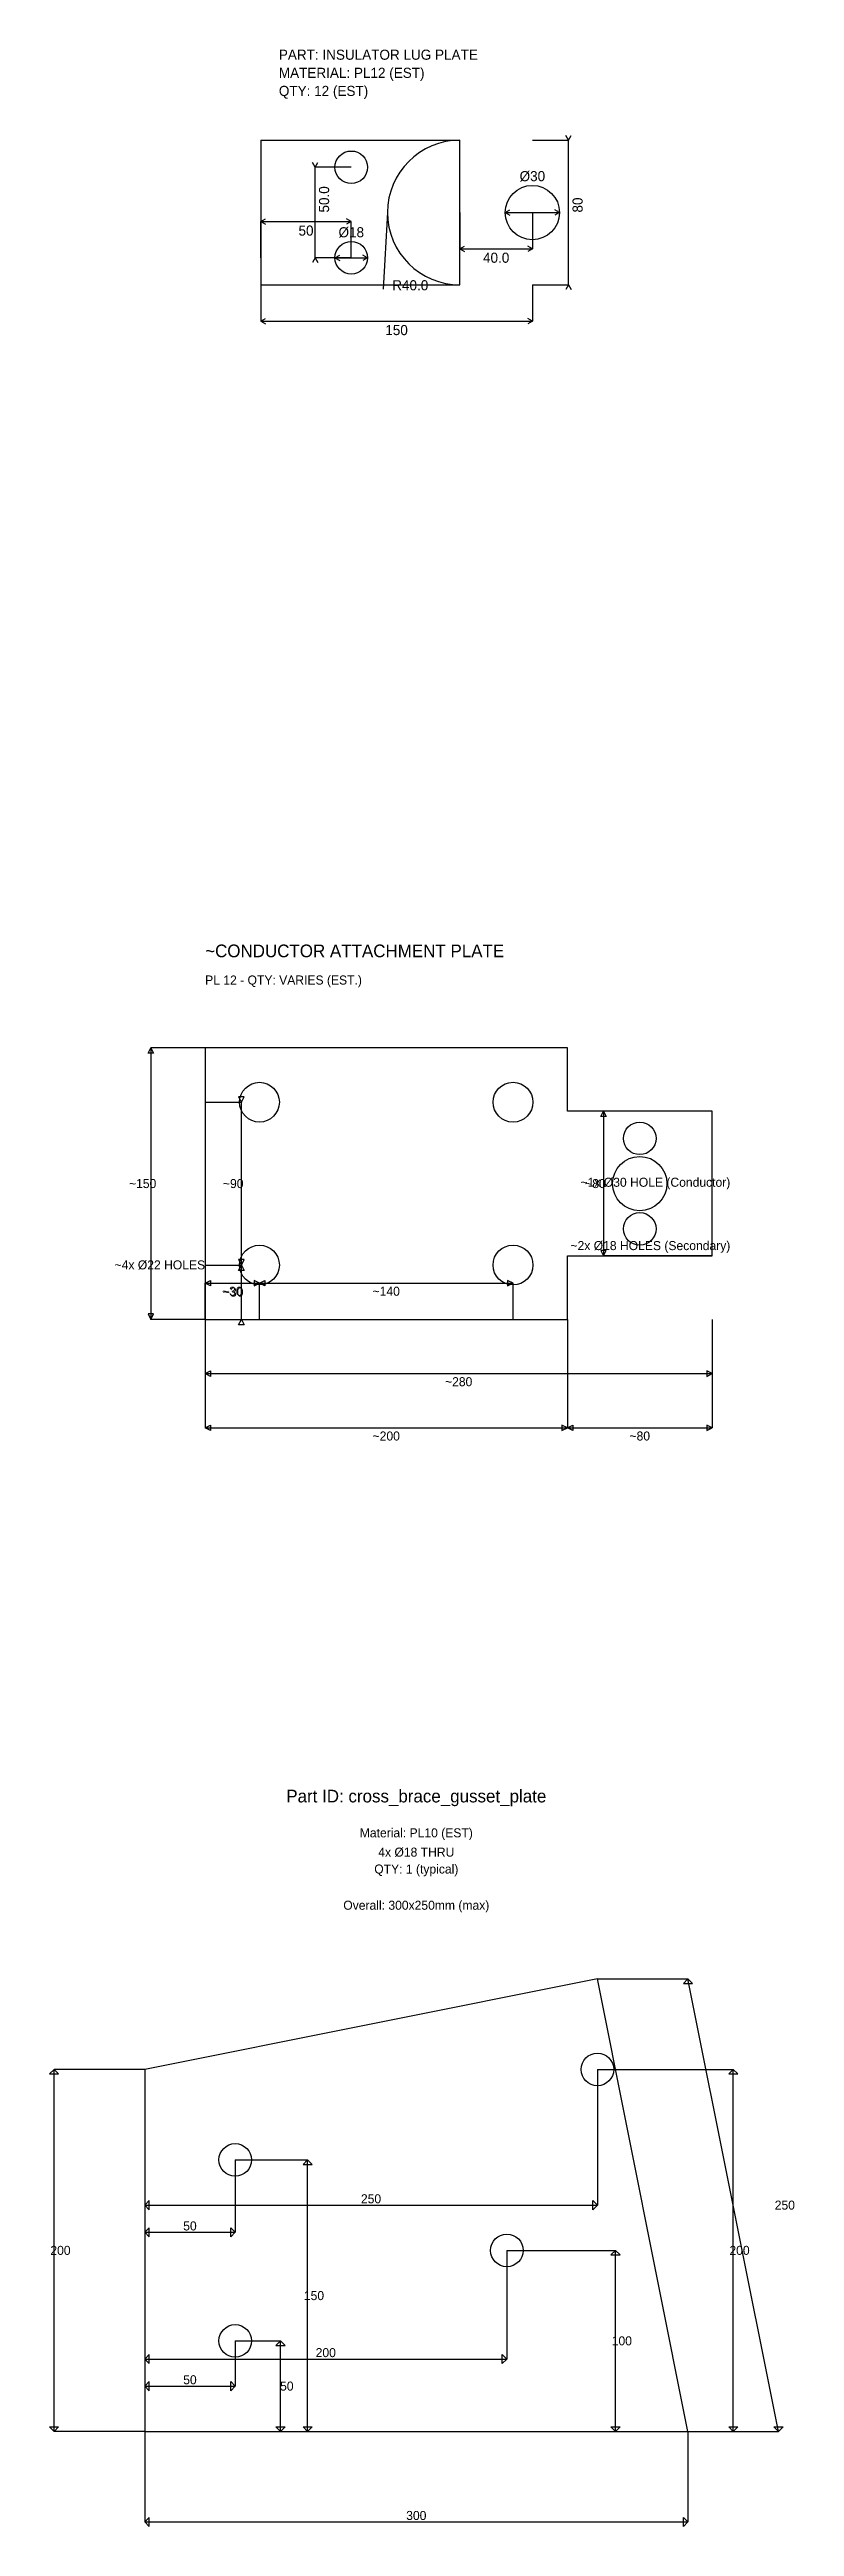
# Model space of a CAD drawing. Header units: millimetres. Extents: x 191 to 2285, y -1080 to 439.
# Drawn here: x 1874 to 2285, y -1039 to 329 of the extents above; entities that cross this region are included whole.
import ezdxf

# ---------------------------------------------------------------- set-up
doc = ezdxf.new("R2010")
doc.units = ezdxf.units.MM

msp = doc.modelspace()

# ---------------------------------------------------------------- texts
at = {"layer": 'ANNOTATION'}
for s, insert, char_height, attachment_point in [('PART: INSULATOR LUG PLATE', (2000.7, 329.3), 5.58, 1), ('MATERIAL: PL12 (EST)', (2000.7, 319.3), 5.58, 1), ('QTY: 12 (EST)', (2000.7, 309.3), 5.58, 1), ('Ø30', (2140.7, 259.3), 5.58, 5), ('50', (2015.7, 229.3), 5.58, 5), ('Ø18', (2040.7, 228.3), 5.58, 5), ('40.0', (2120.7, 214.3), 5.58, 5), ('R40.0', (2063.3, 201.9), 5.58, 1), ('150', (2065.7, 174.3), 5.58, 5), ('~CONDUCTOR ATTACHMENT PLATE', (1960, -172.3), 7, 7), ('PL 12 - QTY: VARIES (EST.)', (1960, -182.3), 5, 1), ('~1x Ø30 HOLE (Conductor)', (2250, -297.3), 5, 6), ('~4x Ø22 HOLES', (1910, -342.3), 5, 4), ('~2x Ø18 HOLES (Secondary)', (2250, -332.3), 5, 6), ('Part ID: cross_brace_gusset_plate', (2076.6, -636.8), 7, 5), ('Material: PL10 (EST)', (2076.6, -656.8), 5, 5), ('4x Ø18 THRU', (2076.6, -666.8), 5, 5), ('QTY: 1 (typical)', (2076.6, -676.8), 5, 5), ('Overall: 300x250mm (max)', (2076.6, -696.8), 5, 5), ('250', (2051.6, -858.3), 5, 5), ('250', (2280.1, -861.8), 5, 5), ('50', (1951.6, -873.3), 5, 5), ('200', (1880.1, -886.8), 5, 5), ('200', (2255.1, -886.8), 5, 5), ('150', (2020.1, -911.8), 5, 5), ('200', (2026.6, -943.3), 5, 5), ('100', (2190.1, -936.8), 5, 5), ('50', (1951.6, -958.3), 5, 5), ('50', (2005.1, -961.8), 5, 5), ('300', (2076.6, -1033.3), 5, 5)]:
    msp.add_mtext(s, dxfattribs=dict(at, insert=insert, char_height=char_height, attachment_point=attachment_point))
at = {"layer": 'ANNOTATION', "char_height": 5.58, "attachment_point": 4, "rotation": 90}
for s, insert in [('50.0', (2025.7, 239.3)), ('80', (2165.7, 239.3))]:
    msp.add_mtext(s, dxfattribs=dict(at, insert=insert))
at = {"layer": 'DIMENSION', "char_height": 5, "attachment_point": 5}
for s, insert in [('~150', (1925.5, -297.3)), ('~90', (1975.5, -297.3)), ('~80', (2175.5, -297.3)), ('~30', (1975, -356.8)), ('~30', (1975.5, -357.3)), ('~140', (2060, -356.8)), ('~280', (2100, -406.8)), ('~200', (2060, -436.8)), ('~80', (2200, -436.8))]:
    msp.add_mtext(s, dxfattribs=dict(at, insert=insert))

# ---------------------------------------------------------------- linework, layer by layer
at = {"layer": 'DIMENSION'}
for p, q in [((2140.7, 279.3), (2160.7, 279.3)), ((2160.7, 279.3), (2159.2, 281.9)), ((2160.7, 279.3), (2162.2, 281.9)), ((2160.7, 199.3), (2160.7, 279.3)), ((2020.7, 264.3), (2019.2, 266.9)), ((2020.7, 264.3), (2022.2, 266.9)), ((2040.7, 264.3), (2020.7, 264.3)), ((2020.7, 214.3), (2020.7, 264.3)), ((1990.7, 234.3), (1993.3, 235.8)), ((1990.7, 214.3), (1990.7, 234.3)), ((1990.7, 234.3), (2040.7, 234.3)), ((1990.7, 234.3), (1993.3, 232.8)), ((2040.7, 234.3), (2038.1, 235.8)), ((2040.7, 234.3), (2038.1, 232.8)), ((2040.7, 214.3), (2040.7, 234.3)), ((2060.7, 239.3), (2058.3, 196.9)), ((2100.7, 239.3), (2100.7, 219.3)), ((2125.7, 239.3), (2128.3, 240.8)), ((2125.7, 239.3), (2155.7, 239.3)), ((2125.7, 239.3), (2128.3, 237.8)), ((2140.7, 239.3), (2140.7, 219.3)), ((2155.7, 239.3), (2153.1, 240.8)), ((2155.7, 239.3), (2153.1, 237.8)), ((2100.7, 219.3), (2103.3, 220.8)), ((2100.7, 219.3), (2140.7, 219.3)), ((2100.7, 219.3), (2103.3, 217.8)), ((2140.7, 219.3), (2138.1, 220.8)), ((2140.7, 219.3), (2138.1, 217.8)), ((2020.7, 214.3), (2019.2, 211.7)), ((2040.7, 214.3), (2020.7, 214.3)), ((2020.7, 214.3), (2022.2, 211.7)), ((2031.7, 214.3), (2034.3, 215.8)), ((2031.7, 214.3), (2049.7, 214.3)), ((2031.7, 214.3), (2034.3, 212.8)), ((2049.7, 214.3), (2047.1, 215.8)), ((2049.7, 214.3), (2047.1, 212.8)), ((1990.7, 199.3), (1990.7, 179.3)), ((2140.7, 199.3), (2140.7, 179.3)), ((2140.7, 199.3), (2160.7, 199.3)), ((2160.7, 199.3), (2159.2, 196.7)), ((2160.7, 199.3), (2162.2, 196.7)), ((1990.7, 179.3), (1993.3, 180.8)), ((1990.7, 179.3), (2140.7, 179.3)), ((1990.7, 179.3), (1993.3, 177.8)), ((2140.7, 179.3), (2138.1, 180.8)), ((2140.7, 179.3), (2138.1, 177.8)), ((1960, -222.3), (1930, -222.3)), ((1930, -222.3), (1930, -372.3)), ((1960, -252.3), (1980, -252.3)), ((1980, -342.3), (1980, -252.3)), ((2240, -257.3), (2180, -257.3)), ((2180, -257.3), (2180, -337.3)), ((2240, -337.3), (2180, -337.3)), ((1960, -342.3), (1980, -342.3)), ((1960, -342.3), (1980, -342.3)), ((1960, -372.3), (1960, -352.3)), ((1960, -352.3), (1990, -352.3)), ((1980, -372.3), (1980, -342.3)), ((1990, -372.3), (1990, -352.3)), ((1990, -372.3), (1990, -352.3)), ((1990, -352.3), (2130, -352.3)), ((2130, -372.3), (2130, -352.3)), ((1960, -372.3), (1930, -372.3)), ((1960, -372.3), (1960, -402.3)), ((1960, -372.3), (1960, -432.3)), ((1960, -372.3), (1980, -372.3)), ((2160, -372.3), (2160, -432.3)), ((2160, -372.3), (2160, -432.3)), ((2240, -372.3), (2240, -402.3)), ((2240, -372.3), (2240, -432.3)), ((1960, -402.3), (2240, -402.3)), ((1960, -432.3), (2160, -432.3)), ((2160, -432.3), (2240, -432.3)), ((2176.6, -736.8), (2226.6, -736.8)), ((2276.6, -986.8), (2226.6, -736.8)), ((1926.6, -786.8), (1876.6, -786.8)), ((1876.6, -986.8), (1876.6, -786.8)), ((1926.6, -786.8), (1926.6, -861.8)), ((2176.6, -786.8), (2176.6, -861.8)), ((2176.6, -786.8), (2251.6, -786.8)), ((2251.6, -986.8), (2251.6, -786.8)), ((1926.6, -836.8), (1926.6, -876.8)), ((1976.6, -836.8), (1976.6, -876.8)), ((1976.6, -836.8), (2016.6, -836.8)), ((2016.6, -986.8), (2016.6, -836.8)), ((1926.6, -861.8), (2176.6, -861.8)), ((1926.6, -876.8), (1976.6, -876.8)), ((1926.6, -886.8), (1926.6, -946.8)), ((2126.6, -886.8), (2126.6, -946.8)), ((2126.6, -886.8), (2186.6, -886.8)), ((2186.6, -986.8), (2186.6, -886.8)), ((1926.6, -936.8), (1926.6, -961.8)), ((1976.6, -936.8), (1976.6, -961.8)), ((1976.6, -936.8), (2001.6, -936.8)), ((2001.6, -986.8), (2001.6, -936.8)), ((1926.6, -946.8), (2126.6, -946.8)), ((1926.6, -961.8), (1976.6, -961.8)), ((1926.6, -986.8), (1876.6, -986.8)), ((1926.6, -986.8), (1926.6, -1036.8)), ((1976.6, -986.8), (2001.6, -986.8)), ((1976.6, -986.8), (2016.6, -986.8)), ((2126.6, -986.8), (2186.6, -986.8)), ((2176.6, -986.8), (2251.6, -986.8)), ((2226.6, -986.8), (2226.6, -1036.8)), ((2226.6, -986.8), (2276.6, -986.8)), ((1926.6, -1036.8), (2226.6, -1036.8))]:
    msp.add_line(p, q, dxfattribs=at)
for points in [[(1930, -222.3), (1931.5, -225.3), (1928.5, -225.3), (1930, -222.3)], [(1980, -252.3), (1981.5, -249.3), (1978.5, -249.3), (1980, -252.3)], [(2180, -257.3), (2181.5, -260.3), (2178.5, -260.3), (2180, -257.3)], [(1980, -342.3), (1981.5, -339.3), (1978.5, -339.3), (1980, -342.3)], [(2180, -337.3), (2181.5, -334.3), (2178.5, -334.3), (2180, -337.3)], [(1960, -352.3), (1963, -350.8), (1963, -353.8), (1960, -352.3)], [(1980, -342.3), (1981.5, -345.3), (1978.5, -345.3), (1980, -342.3)], [(1990, -352.3), (1987, -350.8), (1987, -353.8), (1990, -352.3)], [(1990, -352.3), (1993, -350.8), (1993, -353.8), (1990, -352.3)], [(2130, -352.3), (2127, -350.8), (2127, -353.8), (2130, -352.3)], [(1930, -372.3), (1931.5, -369.3), (1928.5, -369.3), (1930, -372.3)], [(1980, -372.3), (1981.5, -375.3), (1978.5, -375.3), (1980, -372.3)], [(1960, -402.3), (1963, -400.8), (1963, -403.8), (1960, -402.3)], [(2240, -402.3), (2237, -400.8), (2237, -403.8), (2240, -402.3)], [(1960, -432.3), (1963, -430.8), (1963, -433.8), (1960, -432.3)], [(2160, -432.3), (2157, -430.8), (2157, -433.8), (2160, -432.3)], [(2160, -432.3), (2163, -430.8), (2163, -433.8), (2160, -432.3)], [(2240, -432.3), (2237, -430.8), (2237, -433.8), (2240, -432.3)], [(2226.6, -736.8), (2224.1, -739.3), (2229.1, -739.3), (2226.6, -736.8)], [(1876.6, -786.8), (1874.1, -789.3), (1879.1, -789.3), (1876.6, -786.8)], [(2251.6, -786.8), (2249.1, -789.3), (2254.1, -789.3), (2251.6, -786.8)], [(2016.6, -836.8), (2014.1, -839.3), (2019.1, -839.3), (2016.6, -836.8)], [(1926.6, -861.8), (1929.1, -864.3), (1929.1, -859.3), (1926.6, -861.8)], [(2176.6, -861.8), (2174.1, -864.3), (2174.1, -859.3), (2176.6, -861.8)], [(1926.6, -876.8), (1929.1, -879.3), (1929.1, -874.3), (1926.6, -876.8)], [(1976.6, -876.8), (1974.1, -879.3), (1974.1, -874.3), (1976.6, -876.8)], [(2186.6, -886.8), (2184.1, -889.3), (2189.1, -889.3), (2186.6, -886.8)], [(1926.6, -946.8), (1929.1, -949.3), (1929.1, -944.3), (1926.6, -946.8)], [(2001.6, -936.8), (1999.1, -939.3), (2004.1, -939.3), (2001.6, -936.8)], [(2126.6, -946.8), (2124.1, -949.3), (2124.1, -944.3), (2126.6, -946.8)], [(1926.6, -961.8), (1929.1, -964.3), (1929.1, -959.3), (1926.6, -961.8)], [(1976.6, -961.8), (1974.1, -964.3), (1974.1, -959.3), (1976.6, -961.8)], [(1876.6, -986.8), (1874.1, -984.3), (1879.1, -984.3), (1876.6, -986.8)], [(2001.6, -986.8), (1999.1, -984.3), (2004.1, -984.3), (2001.6, -986.8)], [(2016.6, -986.8), (2014.1, -984.3), (2019.1, -984.3), (2016.6, -986.8)], [(2186.6, -986.8), (2184.1, -984.3), (2189.1, -984.3), (2186.6, -986.8)], [(2251.6, -986.8), (2249.1, -984.3), (2254.1, -984.3), (2251.6, -986.8)], [(2276.6, -986.8), (2274.1, -984.3), (2279.1, -984.3), (2276.6, -986.8)], [(1926.6, -1036.8), (1929.1, -1039.3), (1929.1, -1034.3), (1926.6, -1036.8)], [(2226.6, -1036.8), (2224.1, -1039.3), (2224.1, -1034.3), (2226.6, -1036.8)]]:
    msp.add_lwpolyline(points, close=True, dxfattribs=at)
at = {"layer": 'GEOMETRY'}
for q in [(2100.7, 279.3), (1990.7, 199.3)]:
    msp.add_line((1990.7, 279.3), q, dxfattribs=at)
msp.add_lwpolyline([(1990.7, 199.3), (2100.7, 199.3), (2100.7, 279.3)], dxfattribs=at)
for points in [[(1960, -372.3), (2160, -372.3), (2160, -337.3), (2240, -337.3), (2240, -257.3), (2160, -257.3), (2160, -222.3), (1960, -222.3)], [(1926.6, -986.8), (2226.6, -986.8), (2176.6, -736.8), (1926.6, -786.8)]]:
    msp.add_lwpolyline(points, close=True, dxfattribs=at)
for centre, radius in [((2040.7, 264.3), 9), ((2140.7, 239.3), 15), ((2040.7, 214.3), 9), ((1990, -252.3), 11), ((2130, -252.3), 11), ((2200, -272.3), 9), ((2200, -297.3), 15), ((2200, -322.3), 9), ((1990, -342.3), 11), ((2130, -342.3), 11), ((2176.6, -786.8), 9), ((1976.6, -836.8), 9), ((2126.6, -886.8), 9), ((1976.6, -936.8), 9)]:
    msp.add_circle(centre, radius, dxfattribs=at)
msp.add_arc((2100.7, 239.3), 40, 90, -90, dxfattribs=at)

msp.set_redraw_order([(e.dxf.handle, doc.entitydb.next_handle()) for e in msp.query("TEXT MTEXT ATTDEF DIMENSION ARC_DIMENSION")])  # texts and dimensions are drawn at this point

doc.saveas('drawing.dxf')
